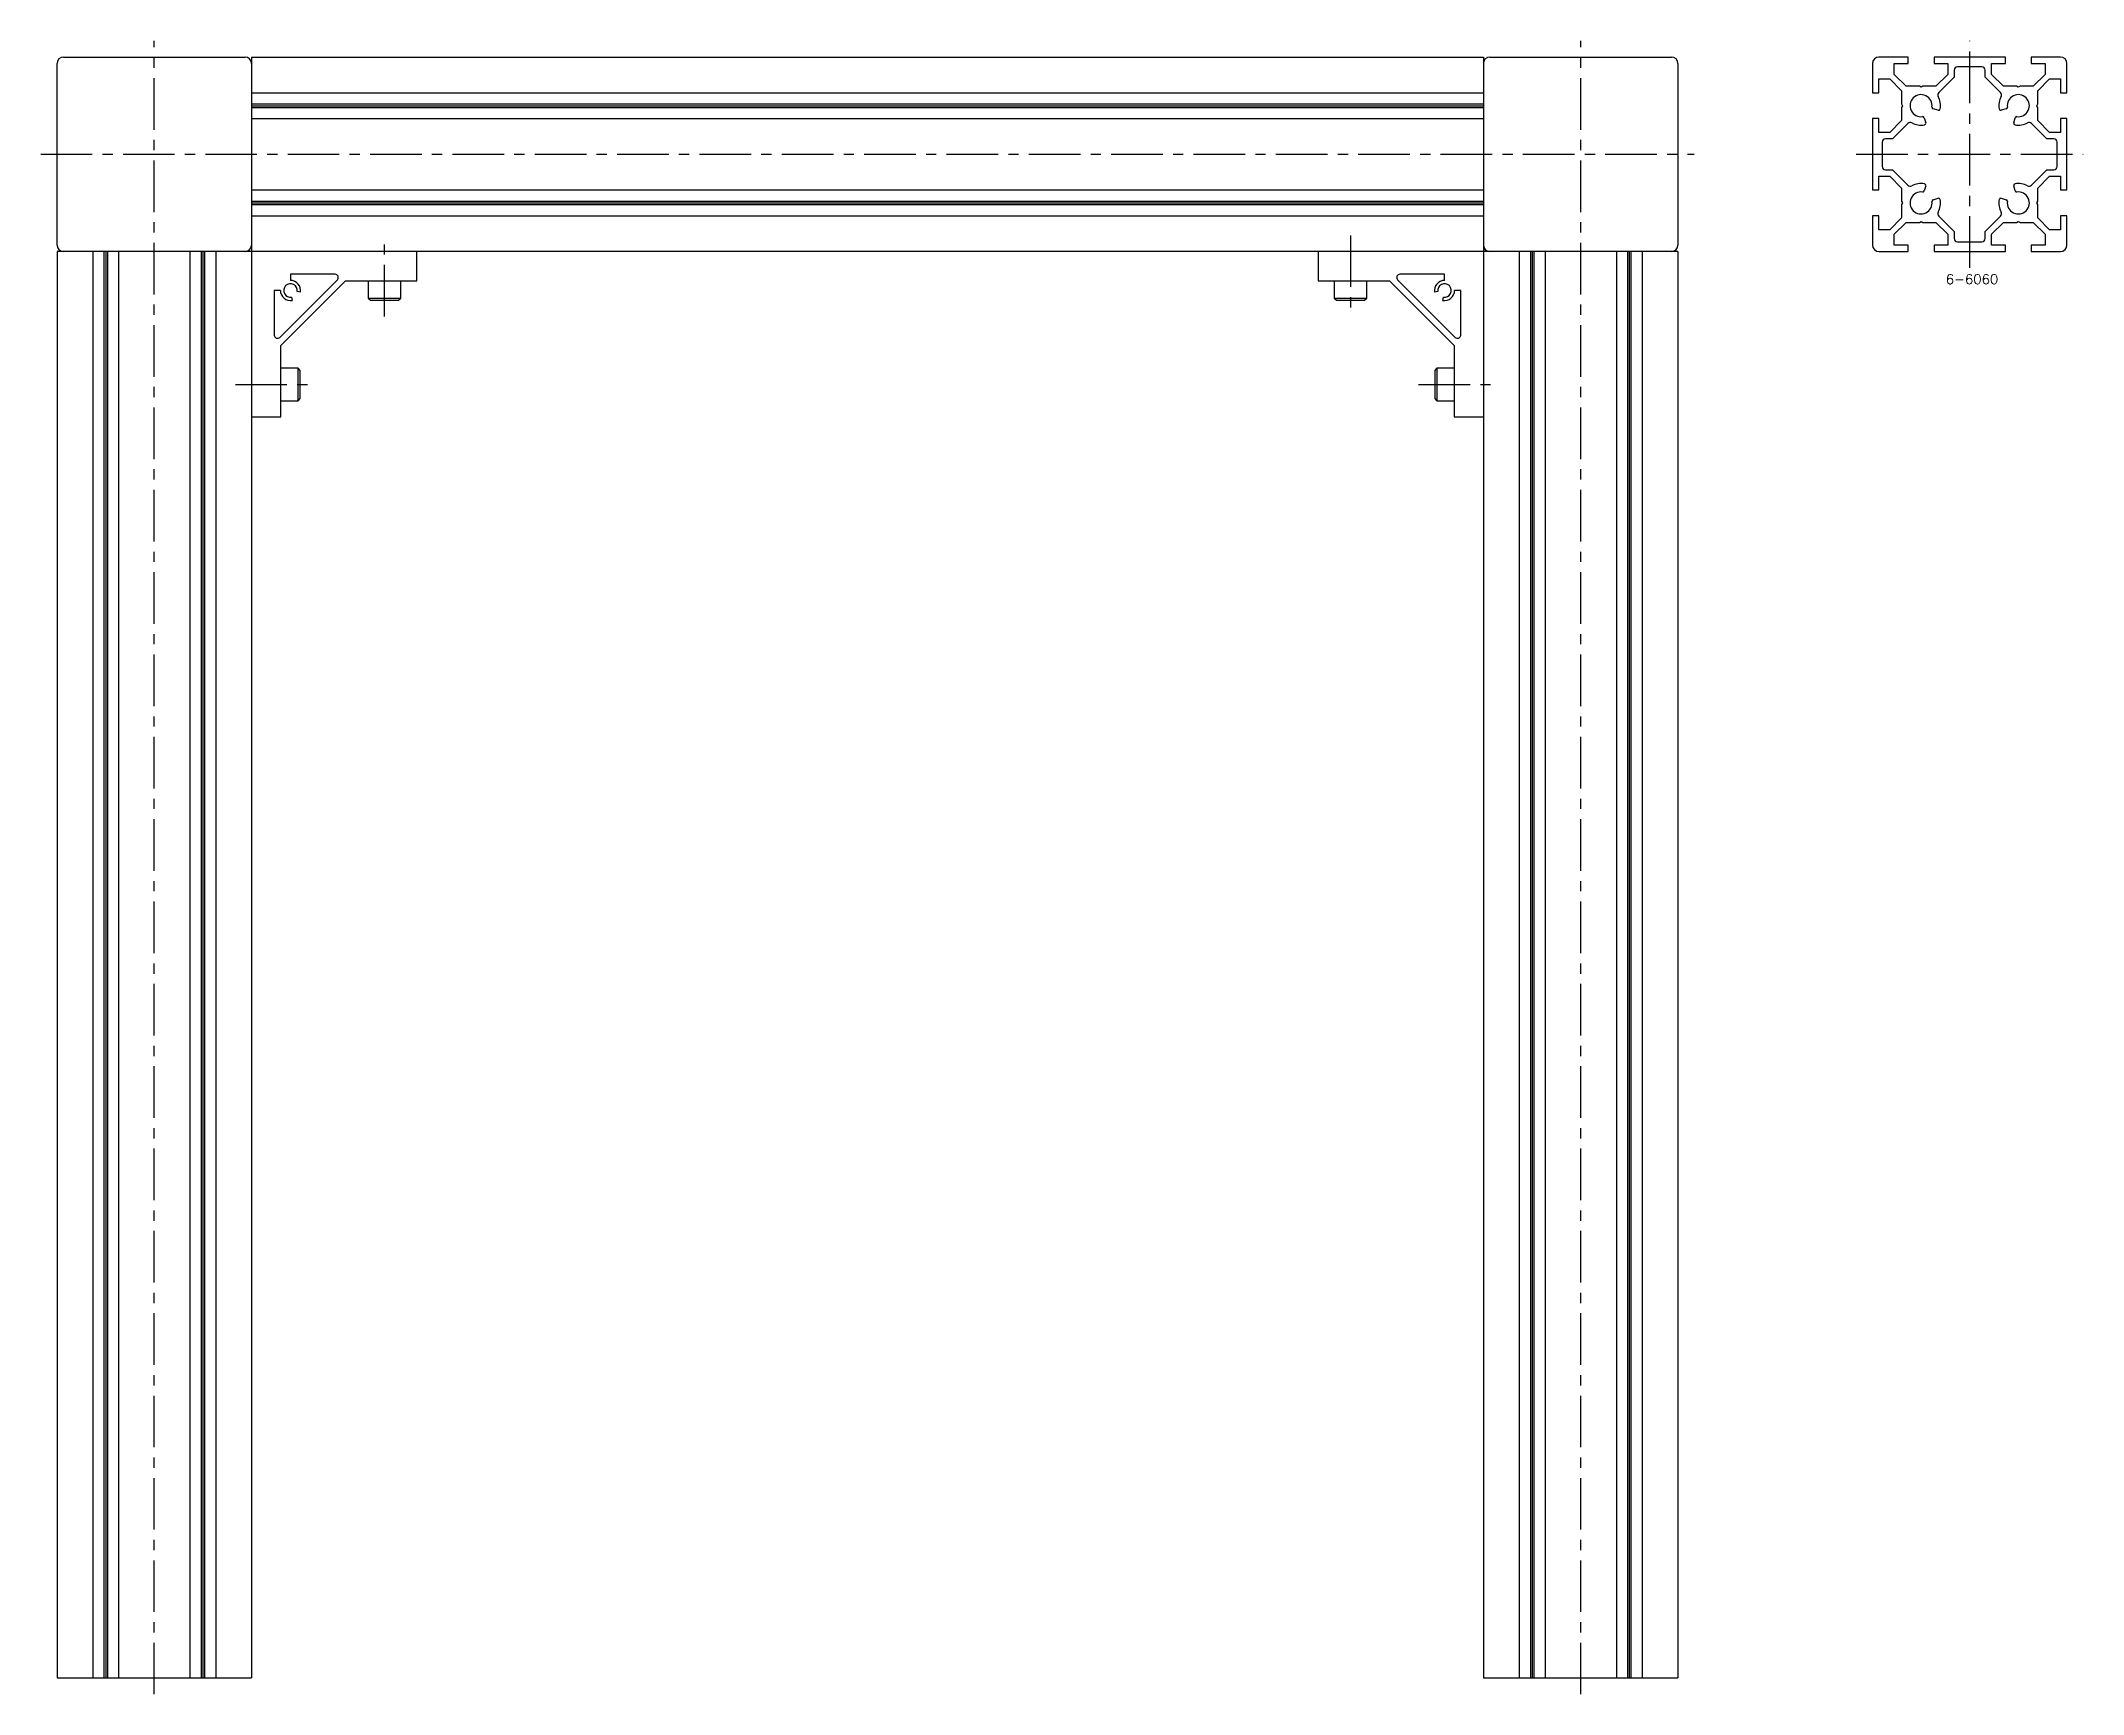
# Model space of a CAD drawing. Extents: x -8 to 1691, y -8 to 1075.
# Drawn here: x 1061 to 1691, y 5 to 515 of the extents above; entities that cross this region are included whole.
import ezdxf

# ---------------------------------------------------------------- set-up
doc = ezdxf.new("R2010")
doc.units = 0
doc.header["$LTSCALE"] = 0.5
doc.linetypes.add('CENTER', pattern=[50.8, 31.75, -6.35, 6.35, -6.35])
for name, color, linetype in [('MSM_CENTER', 1, 'CENTER'), ('MSM_CONTINUOUS', 7, 'CONTINUOUS'), ('MSM_PART_NUMBER', 7, 'CONTINUOUS')]:
    doc.layers.add(name, color=color, linetype=linetype)
doc.styles.get("Standard").update_dxf_attribs({"font": 'txt.shx', "height": 3, "bigfont": 'bigfont.shx'})

# ---------------------------------------------------------------- blocks, each defined once
blk = doc.blocks.new('*U10')
at = {"layer": 'MSM_PART_NUMBER'}
blk.add_text('6-6060', height=3, dxfattribs=at).set_placement((1648.62, 439.97))

msp = doc.modelspace()

# ---------------------------------------------------------------- linework, layer by layer
at = {"layer": 'MSM_CENTER'}
for p, q in [((1096, 5), (1096, 515)), ((1536, 5), (1536, 515)), ((1656, 445), (1656, 515)), ((1061, 480), (1571, 480)), ((1621, 480), (1691, 480)), ((1167, 430), (1167, 455)), ((1465, 455), (1465, 430)), ((1121, 409), (1146, 409)), ((1486, 409), (1511, 409))]:
    msp.add_line(p, q, dxfattribs=at)
at = {"layer": 'MSM_CONTINUOUS'}
for p, q in [((1066, 452), (1066, 508)), ((1068, 510), (1124, 510)), ((1126, 510), (1126, 10)), ((1126, 510), (1506, 510)), ((1506, 510), (1506, 10)), ((1508, 510), (1564, 510)), ((1566, 508), (1566, 452)), ((1626, 508), (1626, 499)), ((1637, 510), (1628, 510)), ((1632.75, 504.66), (1632.75, 508)), ((1632.75, 508), (1637, 508)), ((1636.41, 501), (1632.75, 504.66)), ((1637, 508), (1637, 510)), ((1645, 510), (1645, 508)), ((1667, 510), (1645, 510)), ((1645, 508), (1649.25, 508)), ((1649.25, 504.66), (1645.59, 501)), ((1649.25, 508), (1649.25, 504.66)), ((1651.25, 506), (1651.25, 503.84)), ((1659.75, 507), (1652.25, 507)), ((1660.75, 503.84), (1660.75, 506)), ((1662.75, 504.66), (1662.75, 508)), ((1662.75, 508), (1667, 508)), ((1666.41, 501), (1662.75, 504.66)), ((1667, 508), (1667, 510)), ((1684, 510), (1675, 510)), ((1675, 510), (1675, 508)), ((1675, 508), (1679.25, 508)), ((1679.25, 504.66), (1675.59, 501)), ((1679.25, 508), (1679.25, 504.66)), ((1686, 499), (1686, 508)), ((1126, 499), (1506, 499)), ((1626, 499), (1628, 499)), ((1628, 503.25), (1631.34, 503.25)), ((1628, 499), (1628, 503.25)), ((1631.34, 503.25), (1635, 499.59)), ((1635, 499.59), (1635, 495.52)), ((1640.48, 501), (1636.41, 501)), ((1641, 500.7), (1640.48, 501)), ((1641.52, 501), (1641, 500.7)), ((1645.59, 501), (1641.52, 501)), ((1651.25, 503.84), (1646.45, 499.04)), ((1665.55, 499.04), (1660.75, 503.84)), ((1670.48, 501), (1666.41, 501)), ((1671, 500.7), (1670.48, 501)), ((1671.52, 501), (1671, 500.7)), ((1675.59, 501), (1671.52, 501)), ((1677, 499.59), (1680.66, 503.25)), ((1677, 495.52), (1677, 499.59)), ((1680.66, 503.25), (1684, 503.25)), ((1684, 503.25), (1684, 499)), ((1684, 499), (1686, 499)), ((1126, 495.52), (1506, 495.52)), ((1126, 495), (1506, 495)), ((1126, 494.48), (1506, 494.48)), ((1635, 495.52), (1635.3, 495)), ((1635.3, 495), (1635, 494.48)), ((1635, 494.48), (1635, 490.41)), ((1646.29, 493.58), (1644.74, 494)), ((1667.26, 494), (1665.71, 493.58)), ((1676.7, 495), (1677, 495.52)), ((1677, 494.48), (1676.7, 495)), ((1677, 490.41), (1677, 494.48)), ((1126, 491), (1506, 491)), ((1628, 491), (1626, 491)), ((1626, 491), (1626, 469)), ((1628, 486.75), (1628, 491)), ((1631.34, 486.75), (1628, 486.75)), ((1635, 490.41), (1631.34, 486.75)), ((1636.96, 489.55), (1632.16, 484.75)), ((1642, 491.26), (1642.42, 489.71)), ((1669.58, 489.71), (1670, 491.26)), ((1679.84, 484.75), (1675.04, 489.55)), ((1680.66, 486.75), (1677, 490.41)), ((1684, 486.75), (1680.66, 486.75)), ((1686, 491), (1684, 491)), ((1684, 491), (1684, 486.75)), ((1686, 469), (1686, 491)), ((1629, 483.75), (1629, 476.25)), ((1632.16, 484.75), (1630, 484.75)), ((1682, 484.75), (1679.84, 484.75)), ((1683, 476.25), (1683, 483.75)), ((1628, 469), (1628, 473.25)), ((1628, 473.25), (1631.34, 473.25)), ((1630, 475.25), (1632.16, 475.25)), ((1631.34, 473.25), (1635, 469.59)), ((1632.16, 475.25), (1636.96, 470.45)), ((1675.04, 470.45), (1679.84, 475.25)), ((1677, 469.59), (1680.66, 473.25)), ((1679.84, 475.25), (1682, 475.25)), ((1680.66, 473.25), (1684, 473.25)), ((1684, 473.25), (1684, 469)), ((1126, 469), (1506, 469)), ((1626, 469), (1628, 469)), ((1635, 469.59), (1635, 465.52)), ((1642.42, 470.29), (1642, 468.74)), ((1644.74, 466), (1646.29, 466.42)), ((1665.71, 466.42), (1667.26, 466)), ((1670, 468.74), (1669.58, 470.29)), ((1677, 465.52), (1677, 469.59)), ((1684, 469), (1686, 469)), ((1126, 465.52), (1506, 465.52)), ((1126, 465), (1506, 465)), ((1126, 464.48), (1506, 464.48)), ((1126, 461), (1506, 461)), ((1628, 461), (1626, 461)), ((1626, 461), (1626, 452)), ((1628, 456.75), (1628, 461)), ((1635, 460.41), (1631.34, 456.75)), ((1635, 465.52), (1635.3, 465)), ((1635.3, 465), (1635, 464.48)), ((1635, 464.48), (1635, 460.41)), ((1646.45, 460.96), (1651.25, 456.16)), ((1660.75, 456.16), (1665.55, 460.96)), ((1676.7, 465), (1677, 465.52)), ((1677, 464.48), (1676.7, 465)), ((1677, 460.41), (1677, 464.48)), ((1680.66, 456.75), (1677, 460.41)), ((1686, 461), (1684, 461)), ((1684, 461), (1684, 456.75)), ((1686, 452), (1686, 461)), ((1631.34, 456.75), (1628, 456.75)), ((1632.75, 455.34), (1636.41, 459)), ((1632.75, 452), (1632.75, 455.34)), ((1636.41, 459), (1640.48, 459)), ((1640.48, 459), (1641, 459.3)), ((1641, 459.3), (1641.52, 459)), ((1641.52, 459), (1645.59, 459)), ((1645.59, 459), (1649.25, 455.34)), ((1649.25, 455.34), (1649.25, 452)), ((1651.25, 456.16), (1651.25, 454)), ((1660.75, 454), (1660.75, 456.16)), ((1662.75, 455.34), (1666.41, 459)), ((1662.75, 452), (1662.75, 455.34)), ((1666.41, 459), (1670.48, 459)), ((1670.48, 459), (1671, 459.3)), ((1671, 459.3), (1671.52, 459)), ((1671.52, 459), (1675.59, 459)), ((1675.59, 459), (1679.25, 455.34)), ((1679.25, 455.34), (1679.25, 452)), ((1684, 456.75), (1680.66, 456.75)), ((1566, 450), (1066, 450)), ((1066, 450), (1066, 10)), ((1077, 450), (1077, 10)), ((1080.48, 450), (1080.48, 10)), ((1081, 450), (1081, 10)), ((1081.52, 450), (1081.52, 10)), ((1085, 450), (1085, 10)), ((1107, 450), (1107, 10)), ((1110.48, 450), (1110.48, 10)), ((1111, 450), (1111, 10)), ((1111.52, 450), (1111.52, 10)), ((1115, 450), (1115, 10)), ((1177, 441), (1177, 450)), ((1455, 450), (1455, 441)), ((1517, 450), (1517, 10)), ((1520.48, 450), (1520.48, 10)), ((1521, 450), (1521, 10)), ((1521.52, 450), (1521.52, 10)), ((1525, 450), (1525, 10)), ((1547, 450), (1547, 10)), ((1550.48, 450), (1550.48, 10)), ((1551, 450), (1551, 10)), ((1551.52, 450), (1551.52, 10)), ((1555, 450), (1555, 10)), ((1566, 450), (1566, 10)), ((1628, 450), (1637, 450)), ((1637, 452), (1632.75, 452)), ((1637, 450), (1637, 452)), ((1649.25, 452), (1645, 452)), ((1645, 452), (1645, 450)), ((1645, 450), (1667, 450)), ((1652.25, 453), (1659.75, 453)), ((1667, 452), (1662.75, 452)), ((1667, 450), (1667, 452)), ((1675, 452), (1675, 450)), ((1679.25, 452), (1675, 452)), ((1675, 450), (1684, 450)), ((1134.71, 423.54), (1152.46, 441.29)), ((1138, 443), (1138, 441.1)), ((1151.76, 443), (1138, 443)), ((1479.54, 441.29), (1497.29, 423.54)), ((1494, 443), (1480.24, 443)), ((1494, 441.1), (1494, 443)), ((1133, 438), (1133, 424.24)), ((1134.9, 438), (1133, 438)), ((1135, 421), (1155, 441)), ((1138.36, 435.93), (1138.54, 434.95)), ((1141.05, 437.46), (1140.07, 437.64)), ((1155, 441), (1177, 441)), ((1162, 441), (1162, 435.67)), ((1162, 435.67), (1162.67, 435)), ((1162, 435.67), (1172, 435.67)), ((1162.67, 435), (1171.33, 435)), ((1171.33, 435), (1172, 435.67)), ((1172, 435.67), (1172, 441)), ((1455, 441), (1477, 441)), ((1460, 441), (1460, 435.67)), ((1460, 435.67), (1460.67, 435)), ((1460, 435.67), (1470, 435.67)), ((1460.67, 435), (1469.33, 435)), ((1469.33, 435), (1470, 435.67)), ((1470, 435.67), (1470, 441)), ((1477, 441), (1497, 421)), ((1491.93, 437.64), (1490.95, 437.46)), ((1493.46, 434.95), (1493.64, 435.93)), ((1499, 438), (1497.1, 438)), ((1499, 424.24), (1499, 438)), ((1135, 399), (1135, 421)), ((1497, 421), (1497, 399)), ((1140.33, 414), (1135, 414)), ((1141, 413.33), (1140.33, 414)), ((1140.33, 404), (1140.33, 414)), ((1141, 404.67), (1141, 413.33)), ((1491.67, 414), (1491, 413.33)), ((1491, 413.33), (1491, 404.67)), ((1497, 414), (1491.67, 414)), ((1491.67, 414), (1491.67, 404)), ((1135, 404), (1140.33, 404)), ((1140.33, 404), (1141, 404.67)), ((1491, 404.67), (1491.67, 404)), ((1491.67, 404), (1497, 404)), ((1126, 399), (1135, 399)), ((1497, 399), (1506, 399)), ((1066, 10), (1126, 10)), ((1506, 10), (1566, 10))]:
    msp.add_line(p, q, dxfattribs=at)
for centre, radius, start, end in [((1068, 508), 2, 90, 180), ((1124, 508), 2, 0, 90), ((1508, 508), 2, 90, 180), ((1564, 508), 2, 0, 90), ((1628, 508), 2, 90, 180), ((1652.25, 506), 1, 90, 180), ((1659.75, 506), 1, 0, 90), ((1684, 508), 2, 0, 90), ((1641, 495), 3.4, 352.36589, 277.63411), ((1647.16, 498.33), 1, 135, 208.39845), ((1641, 495), 6, 350.21591, 28.39845), ((1671, 495), 6, 151.60155, 189.78409), ((1664.84, 498.33), 1, 331.60155, 45), ((1671, 495), 3.4, 262.36588, 187.63411), ((1641.52, 491.13), 0.5, 15, 97.63411), ((1644.87, 494.48), 0.5, 172.36589, 255), ((1646.42, 494.07), 0.5, 255, 350.21591), ((1665.58, 494.07), 0.5, 189.78408, 285), ((1667.13, 494.48), 0.5, 285, 7.63411), ((1670.48, 491.13), 0.5, 82.36589, 165), ((1637.67, 488.84), 1, 61.60155, 135), ((1641, 495), 6, 241.60155, 279.78409), ((1641.93, 489.58), 0.5, 279.78409, 15), ((1670.07, 489.58), 0.5, 165, 260.21591), ((1671, 495), 6, 260.21591, 298.39845), ((1674.33, 488.84), 1, 45, 118.39845), ((1630, 483.75), 1, 90, 180), ((1682, 483.75), 1, 0, 90), ((1630, 476.25), 1, 180, 270), ((1682, 476.25), 1, 270, 0), ((1637.67, 471.16), 1, 225, 298.39845), ((1641, 465), 3.4, 82.36589, 7.63411), ((1641, 465), 6, 80.21591, 118.39845), ((1641.52, 468.87), 0.5, 262.36589, 345), ((1641.93, 470.42), 0.5, 345, 80.21591), ((1646.42, 465.93), 0.5, 9.78409, 105), ((1665.58, 465.93), 0.5, 75, 170.21591), ((1671, 465), 3.4, 172.36588, 97.63411), ((1670.07, 470.42), 0.5, 99.78409, 195), ((1671, 465), 6, 61.60155, 99.78409), ((1670.48, 468.87), 0.5, 195, 277.63411), ((1674.33, 471.16), 1, 241.60155, 315), ((1644.87, 465.52), 0.5, 105, 187.63411), ((1647.16, 461.67), 1, 151.60155, 225), ((1641, 465), 6, 331.60155, 9.78409), ((1671, 465), 6, 170.21591, 208.39845), ((1664.84, 461.67), 1, 315, 28.39845), ((1667.13, 465.52), 0.5, 352.36589, 75), ((1652.25, 454), 1, 180, 270), ((1659.75, 454), 1, 270, 0), ((1068, 452), 2, 180, 270), ((1124, 452), 2, 270, 0), ((1508, 452), 2, 180, 270), ((1564, 452), 2, 270, 0), ((1628, 452), 2, 180, 270), ((1684, 452), 2, 270, 0), ((1138, 438), 3.1, 350, 90), ((1151.76, 442), 1, 315, 90), ((1480.24, 442), 1, 90, 225), ((1494, 438), 3.1, 90, 190), ((1138, 438), 3.1, 180, 280), ((1138, 438), 2.1, 350, 280), ((1494, 438), 2.1, 260, 190), ((1494, 438), 3.1, 260, 0), ((1134, 424.24), 1, 180, 315), ((1498, 424.24), 1, 225, 0)]:
    msp.add_arc(centre, radius, start, end, dxfattribs=at)

# ---------------------------------------------------------------- block references
msp.add_blockref('*U10', (0, 0), dxfattribs=at)

doc.saveas('drawing.dxf')
